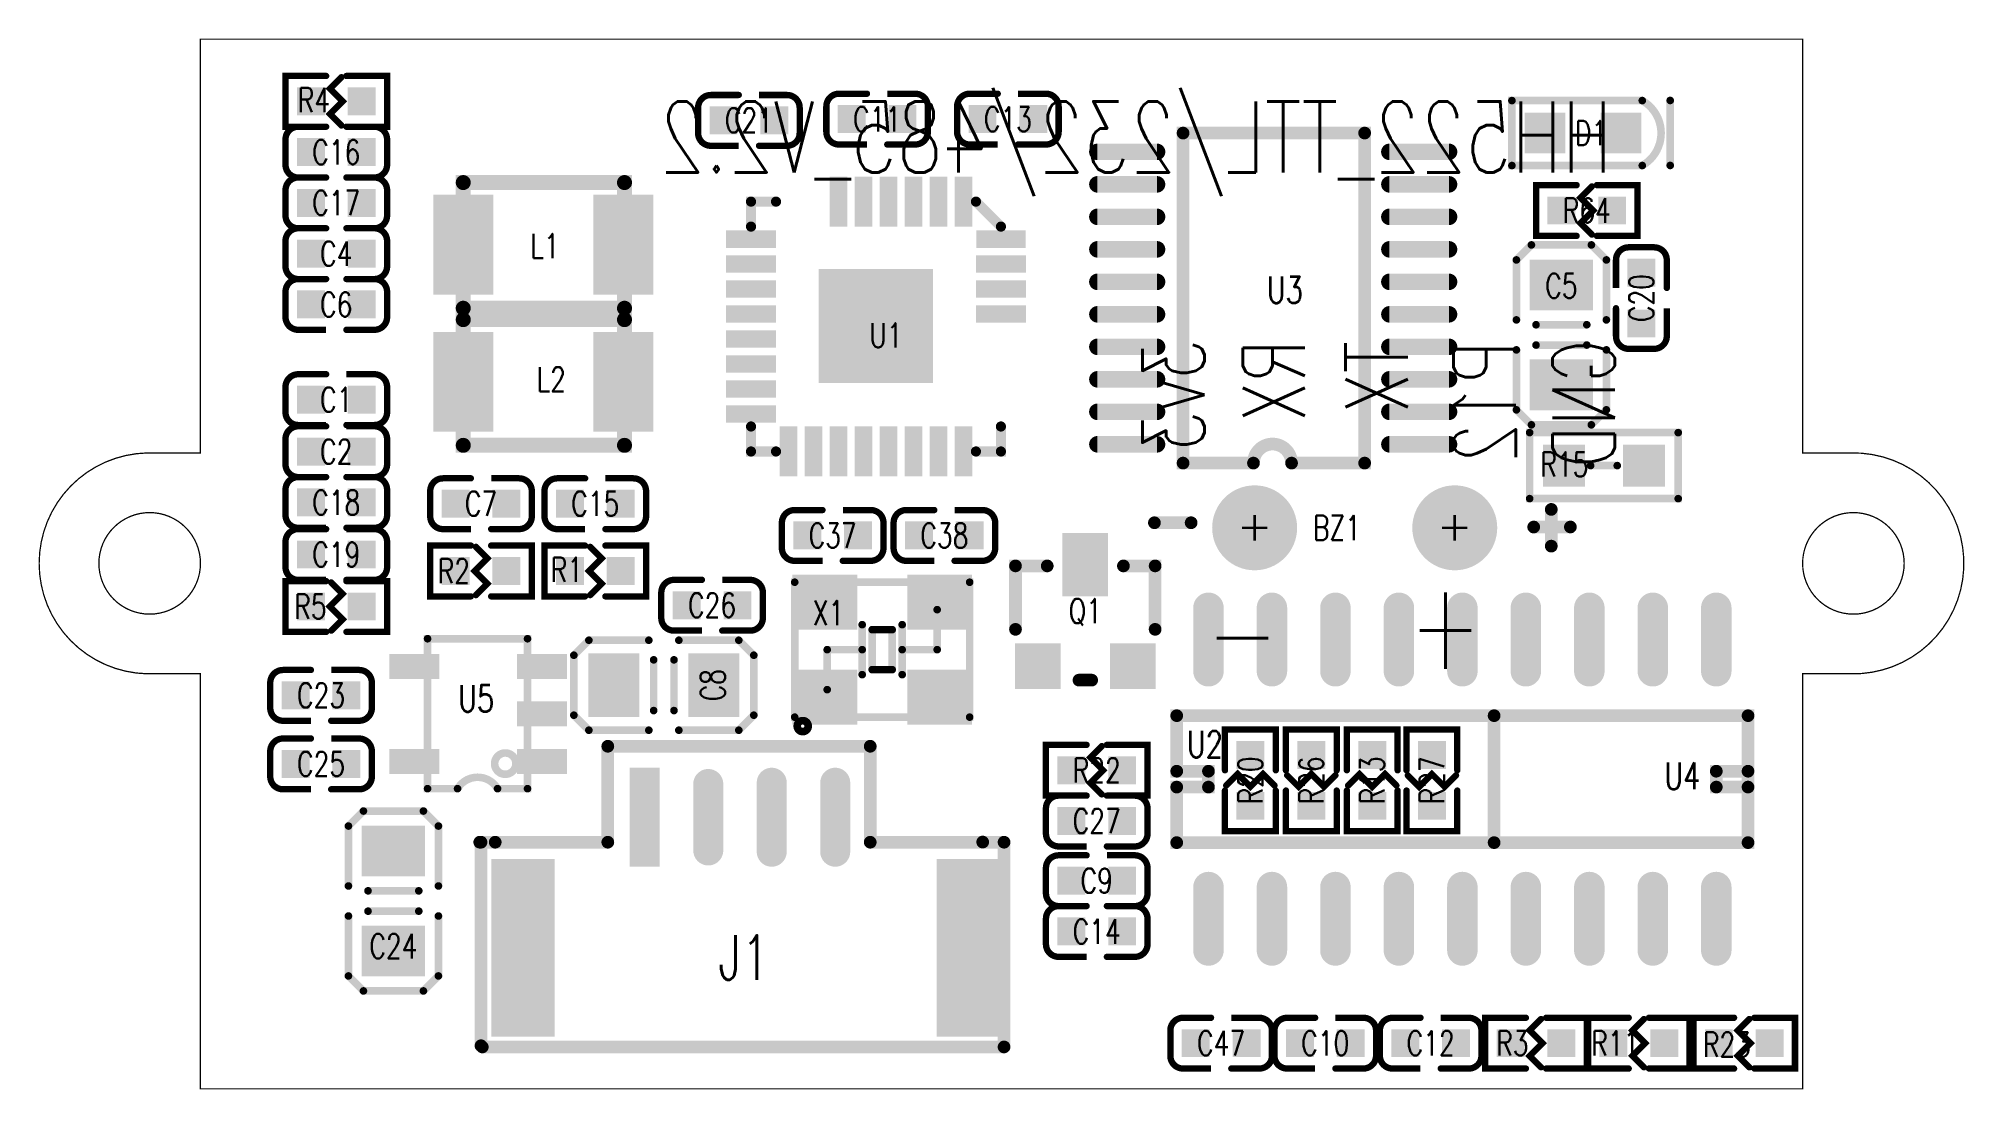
# Model space of a CAD drawing. Extents: x -3.2 to 35.3, y 0 to 21.
import ezdxf
from ezdxf.enums import TextEntityAlignment as Align

# ---------------------------------------------------------------- set-up
doc = ezdxf.new("R2010")
doc.units = 0
for name, color, linetype in [('BOARD_CUTOUT_00', 6, 'CONTINUOUS'), ('BOARD_OUTLINE_00', 6, 'CONTINUOUS'), ('DRIL_NPLTE_THRU_01', 16, 'CONTINUOUS'), ('DRIL_NPLTE_THRU_02', 176, 'CONTINUOUS'), ('DRIL_PLTE_THRU_01', 16, 'CONTINUOUS'), ('DRIL_PLTE_THRU_02', 176, 'CONTINUOUS'), ('DRIL_SYMBOL', 6, 'CONTINUOUS'), ('PADS_BOT', 5, 'CONTINUOUS'), ('PADS_INNER', 1, 'CONTINUOUS'), ('PADS_TOP', 1, 'CONTINUOUS'), ('PART_NAME_01', 254, 'CONTINUOUS'), ('PART_NAME_126', 2, 'CONTINUOUS'), ('PART_TOP_2DLINE_00', 96, 'CONTINUOUS'), ('PART_TOP_2DLINE_01', 96, 'CONTINUOUS'), ('PART_TOP_2DLINE_126', 96, 'CONTINUOUS'), ('TEXT_129', 56, 'CONTINUOUS')]:
    doc.layers.add(name, color=color, linetype=linetype)
doc.styles.add('W0$07', font='simplex', dxfattribs={"width": 0.75})
doc.styles.add('W0$0762', font='simplex', dxfattribs={"width": 0.75})
doc.styles.add('W0$127', font='simplex', dxfattribs={"width": 0.75})
doc.styles.add('W0$1778', font='simplex', dxfattribs={"width": 0.75})
doc.styles.add('W0$2032', font='simplex', dxfattribs={"width": 0.75})
doc.styles.add('W0$254', font='simplex', dxfattribs={"width": 0.75})

msp = doc.modelspace()

# ---------------------------------------------------------------- texts
at = {"layer": 'TEXT_129', "text_generation_flag": 2, "width": 0.75}
for s, height, style, p in [('HH522_TTL/232/485_V2.2', 1.4224, 'W0$2032', (28.2448, 18.3388)), ('+', 1.778, 'W0$254', (25.654, 8.4074)), ('-', 1.778, 'W0$254', (21.59, 8.255))]:
    msp.add_text(s, height=height, dxfattribs=dict(at, style=style)).set_placement(p)
at = {"layer": 'TEXT_129', "style": 'W0$1778', "text_generation_flag": 2, "width": 0.75}
for s, p in [('3v3', (20.0914, 15.0114)), ('RX', (22.098, 14.986)), ('TX', (24.1554, 14.9606)), ('P12', (26.3144, 14.9606)), ('GND', (28.2956, 14.986))]:
    msp.add_text(s, height=1.2446, rotation=90, dxfattribs=at).set_placement(p)

# ---------------------------------------------------------------- blocks, each defined once
blk = doc.blocks.new('SMOOTH_0$0254')
at = {"const_width": 0.0127}
blk.add_lwpolyline([(-0.00635, 0, 1), (0.00635, 0, 1)], format="xyb", close=True, dxfattribs=at)
blk = doc.blocks.new('BOARD_21')
at = {"layer": 'BOARD_CUTOUT_00', "const_width": 0.0254}
for points in [[(-2.032, 10.5156, 1), (0, 10.5156, 1)], [(32.0548, 10.5156, 1), (34.0868, 10.5156, 1)]]:
    blk.add_lwpolyline(points, format="xyb", close=True, dxfattribs=at)
at = {"layer": 'BOARD_OUTLINE_00', "const_width": 0.0254}
blk.add_lwpolyline([(0, 0), (32.0548, 0), (32.0548, 8.3058), (33.02, 8.3058, 1.0229506), (33.02, 12.7254), (32.0548, 12.7254), (32.0548, 21.0058), (0, 21.0058), (0, 12.7254), (-1.0668, 12.7254, 0.9775643), (-1.0668, 8.3058), (0, 8.3058)], format="xyb", close=True, dxfattribs=at)
at = {"layer": 'BOARD_OUTLINE_00'}
for p in [(0, 21.0058), (32.0548, 21.0058), (-1.0668, 12.7254), (0, 12.7254), (32.0548, 12.7254), (33.02, 12.7254), (-1.0668, 8.3058), (0, 8.3058), (32.0548, 8.3058), (33.02, 8.3058), (0, 0), (32.0548, 0)]:
    blk.add_blockref('SMOOTH_0$0254', p, dxfattribs=at)
blk = doc.blocks.new('SMOOTH_0$254')
at = {"const_width": 0.127}
blk.add_lwpolyline([(-0.0635, 0, 1), (0.0635, 0, 1)], format="xyb", close=True, dxfattribs=at)
blk = doc.blocks.new('PART_BODY_TOP_16')
at = {"layer": 'PART_TOP_2DLINE_00', "const_width": 0.254}
blk.add_lwpolyline([(-1.8288, -3.302), (-1.8288, 3.302), (-0.366896, 3.302, 1), (0.395104, 3.302), (1.8034, 3.302), (1.8034, -3.302)], format="xyb", close=True, dxfattribs=at)
at = {"layer": 'PART_TOP_2DLINE_00'}
for p in [(-1.8288, 3.302), (-0.366896, 3.302), (0.395104, 3.302), (1.8034, 3.302), (-1.8288, -3.302), (1.8034, -3.302)]:
    blk.add_blockref('SMOOTH_0$254', p, dxfattribs=at)
blk = doc.blocks.new('DRIL_HOLE_0')
blk.add_lwpolyline([(0, 0, 1), (0, 0, 1)], format="xyb", close=True)
blk = doc.blocks.new('PAD_0')
blk.add_lwpolyline([(0, 0, 1), (0, 0, 1)], format="xyb", close=True)
blk = doc.blocks.new('PAD_1')
at = {"const_width": 0.1651}
blk.add_lwpolyline([(-0.5969, -0.08255), (0.5969, -0.08255, 1), (0.5969, 0.08255), (-0.5969, 0.08255, 1)], format="xyb", close=True, dxfattribs=at)
blk = doc.blocks.new('STK_TOP_224')
at = {"layer": 'DRIL_PLTE_THRU_01'}
blk.add_blockref('DRIL_HOLE_0', (0, 0), dxfattribs=at)
at = {"layer": 'DRIL_PLTE_THRU_02'}
blk.add_blockref('DRIL_HOLE_0', (0, 0), dxfattribs=at)
at = {"layer": 'PADS_BOT'}
blk.add_blockref('PAD_0', (0, 0), dxfattribs=at)
at = {"layer": 'PADS_INNER'}
blk.add_blockref('PAD_0', (0, 0), dxfattribs=at)
at = {"layer": 'PADS_TOP'}
blk.add_blockref('PAD_1', (0, 0), dxfattribs=at)
blk = doc.blocks.new('SYM_TOP_18')
for name, p in [('STK_TOP_224', (-2.921, 2.92608)), ('PART_BODY_TOP_16', (0, 0)), ('STK_TOP_224', (2.921, 2.92608)), ('STK_TOP_224', (-2.921, 2.27584)), ('STK_TOP_224', (2.921, 2.27584)), ('STK_TOP_224', (-2.921, 1.6256)), ('STK_TOP_224', (2.921, 1.6256)), ('STK_TOP_224', (-2.921, 0.97536)), ('STK_TOP_224', (2.921, 0.97536)), ('STK_TOP_224', (-2.921, 0.32512)), ('STK_TOP_224', (2.921, 0.32512)), ('STK_TOP_224', (-2.921, -0.32512)), ('STK_TOP_224', (2.921, -0.32512)), ('STK_TOP_224', (-2.921, -0.97536)), ('STK_TOP_224', (2.921, -0.97536)), ('STK_TOP_224', (-2.921, -1.6256)), ('STK_TOP_224', (2.921, -1.6256)), ('STK_TOP_224', (-2.921, -2.27584)), ('STK_TOP_224', (2.921, -2.27584)), ('STK_TOP_224', (-2.921, -2.92608)), ('STK_TOP_224', (2.921, -2.92608))]:
    blk.add_blockref(name, p)
blk = doc.blocks.new('PART_TOP_0')
blk.add_blockref('SYM_TOP_18', (0, 0))
at = {"layer": 'PART_NAME_01', "style": 'W0$0762', "width": 0.75}
blk.add_text('U3', height=0.5334, rotation=180, dxfattribs=at).set_placement((0.127, 0.102))
blk = doc.blocks.new('SMOOTH_0$127')
at = {"const_width": 0.0635}
blk.add_lwpolyline([(-0.03175, 0, 1), (0.03175, 0, 1)], format="xyb", close=True, dxfattribs=at)
blk = doc.blocks.new('PART_BODY_TOP_6')
at = {"layer": 'PART_TOP_2DLINE_00', "const_width": 0.127}
for points in [[(-0.2032, 0.508), (-1.016, 0.508), (-1.016, -0.508), (-0.2032, -0.508)], [(0.1016, 0.4826), (-0.127, 0.254), (0.127, 0), (-0.127, -0.254), (0.1016, -0.4826)], [(0.2032, 0.508), (1.016, 0.508), (1.016, -0.508), (0.2032, -0.508)]]:
    blk.add_lwpolyline(points, dxfattribs=at)
at = {"layer": 'PART_TOP_2DLINE_00'}
for p in [(-1.016, 0.508), (-0.2032, 0.508), (0.1016, 0.4826), (0.2032, 0.508), (1.016, 0.508), (-0.127, 0.254), (0.127, 0), (-0.127, -0.254), (-1.016, -0.508), (-0.2032, -0.508), (0.1016, -0.4826), (0.2032, -0.508), (1.016, -0.508)]:
    blk.add_blockref('SMOOTH_0$127', p, dxfattribs=at)
blk = doc.blocks.new('PAD_2')
at = {"const_width": 0.5588}
blk.add_lwpolyline([(-0.2794, 0), (0.2794, 0)], dxfattribs=at)
blk = doc.blocks.new('STK_TOP_15')
at = {"layer": 'DRIL_PLTE_THRU_01'}
blk.add_blockref('DRIL_HOLE_0', (0, 0), dxfattribs=at)
at = {"layer": 'DRIL_PLTE_THRU_02'}
blk.add_blockref('DRIL_HOLE_0', (0, 0), dxfattribs=at)
at = {"layer": 'PADS_BOT'}
blk.add_blockref('PAD_0', (0, 0), dxfattribs=at)
at = {"layer": 'PADS_INNER'}
blk.add_blockref('PAD_0', (0, 0), dxfattribs=at)
at = {"layer": 'PADS_TOP'}
blk.add_blockref('PAD_2', (0, 0), dxfattribs=at)
blk = doc.blocks.new('SYM_TOP_9')
for name, p in [('PART_BODY_TOP_6', (0, 0)), ('STK_TOP_15', (-0.508, 0)), ('STK_TOP_15', (0.508, 0))]:
    blk.add_blockref(name, p)
blk = doc.blocks.new('PART_TOP_1')
blk.add_blockref('SYM_TOP_9', (0, 0))
at = {"layer": 'PART_NAME_126', "style": 'W0$07', "width": 0.75}
blk.add_text('R27', height=0.49, dxfattribs=at).set_placement((0, 0), align=Align.MIDDLE_CENTER)
blk = doc.blocks.new('PART_TOP_2')
blk.add_blockref('SYM_TOP_9', (0, 0))
at = {"layer": 'PART_NAME_126', "style": 'W0$07', "width": 0.75}
blk.add_text('R13', height=0.49, rotation=-180, dxfattribs=at).set_placement((0, 0), align=Align.MIDDLE_CENTER)
blk = doc.blocks.new('PART_TOP_3')
blk.add_blockref('SYM_TOP_9', (0, 0))
at = {"layer": 'PART_NAME_126', "style": 'W0$07', "width": 0.75}
blk.add_text('R26', height=0.49, dxfattribs=at).set_placement((0, 0), align=Align.MIDDLE_CENTER)
blk = doc.blocks.new('PART_TOP_4')
blk.add_blockref('SYM_TOP_9', (0, 0))
at = {"layer": 'PART_NAME_126', "style": 'W0$07', "width": 0.75}
blk.add_text('R3', height=0.49, dxfattribs=at).set_placement((-0.473, 0), align=Align.MIDDLE_CENTER)
blk = doc.blocks.new('PART_BODY_TOP_5')
at = {"layer": 'PART_TOP_2DLINE_00', "const_width": 0.127}
for points in [[(-0.2032, 0.508), (-0.762, 0.508, 0.4142136), (-1.016, 0.254), (-1.016, -0.254, 0.4142136), (-0.762, -0.508), (-0.2032, -0.508)], [(0.2032, -0.508), (0.762, -0.508, 0.4142136), (1.016, -0.254), (1.016, 0.254, 0.4142136), (0.762, 0.508), (0.2032, 0.508)]]:
    blk.add_lwpolyline(points, format="xyb", dxfattribs=at)
at = {"layer": 'PART_TOP_2DLINE_00'}
for p in [(-0.762, 0.508), (-0.2032, 0.508), (0.2032, -0.508), (0.762, -0.508)]:
    blk.add_blockref('SMOOTH_0$127', p, dxfattribs=at)
blk = doc.blocks.new('SYM_TOP_8')
for name, p in [('PART_BODY_TOP_5', (0, 0)), ('STK_TOP_15', (-0.508, 0)), ('STK_TOP_15', (0.508, 0))]:
    blk.add_blockref(name, p)
blk = doc.blocks.new('PART_TOP_5')
blk.add_blockref('SYM_TOP_8', (0, 0))
at = {"layer": 'PART_NAME_126', "style": 'W0$07', "width": 0.75}
blk.add_text('C10', height=0.49, rotation=-180, dxfattribs=at).set_placement((0, 0), align=Align.MIDDLE_CENTER)
blk = doc.blocks.new('PART_TOP_6')
blk.add_blockref('SYM_TOP_8', (0, 0))
at = {"layer": 'PART_NAME_126', "style": 'W0$07', "width": 0.75}
blk.add_text('C47', height=0.49, dxfattribs=at).set_placement((0, 0), align=Align.MIDDLE_CENTER)
blk = doc.blocks.new('PART_TOP_7')
blk.add_blockref('SYM_TOP_8', (0, 0))
at = {"layer": 'PART_NAME_126', "style": 'W0$07', "width": 0.75}
blk.add_text('C12', height=0.49, dxfattribs=at).set_placement((0, 0), align=Align.MIDDLE_CENTER)
blk = doc.blocks.new('PART_TOP_8')
blk.add_blockref('SYM_TOP_9', (0, 0))
at = {"layer": 'PART_NAME_126', "style": 'W0$07', "width": 0.75}
blk.add_text('R11', height=0.49, dxfattribs=at).set_placement((-0.473, 0), align=Align.MIDDLE_CENTER)
blk = doc.blocks.new('PART_TOP_9')
blk.add_blockref('SYM_TOP_9', (0, 0))
at = {"layer": 'PART_NAME_126', "style": 'W0$07', "width": 0.75}
blk.add_text('R23', height=0.49, dxfattribs=at).set_placement((-0.346, -0.0254), align=Align.MIDDLE_CENTER)
blk = doc.blocks.new('SMOOTH_0$1524')
at = {"const_width": 0.0762}
blk.add_lwpolyline([(-0.0381, 0, 1), (0.0381, 0, 1)], format="xyb", close=True, dxfattribs=at)
blk = doc.blocks.new('PART_BODY_TOP_12')
at = {"layer": 'PART_TOP_2DLINE_00', "const_width": 0.152}
blk.add_lwpolyline([(1.186, -0.65, 0.57968), (1.186, 0.65), (-1.422, 0.65), (-1.422, -0.65)], format="xyb", close=True, dxfattribs=at)
blk.add_lwpolyline([(1.745, 0.653), (1.745, -0.648)], dxfattribs=at)
at = {"layer": 'PART_TOP_2DLINE_00'}
for p in [(-1.422, 0.65), (1.186, 0.65), (1.745, 0.653), (-1.422, -0.65), (1.186, -0.65), (1.745, -0.648)]:
    blk.add_blockref('SMOOTH_0$1524', p, dxfattribs=at)
blk = doc.blocks.new('PAD_3')
at = {"const_width": 0.8128}
blk.add_lwpolyline([(-0.4064, 0), (0.4064, 0)], dxfattribs=at)
blk = doc.blocks.new('STK_TOP_47')
at = {"layer": 'DRIL_NPLTE_THRU_01'}
blk.add_blockref('DRIL_HOLE_0', (0, 0), dxfattribs=at)
at = {"layer": 'DRIL_NPLTE_THRU_02'}
blk.add_blockref('DRIL_HOLE_0', (0, 0), dxfattribs=at)
at = {"layer": 'PADS_BOT'}
blk.add_blockref('PAD_0', (0, 0), dxfattribs=at)
at = {"layer": 'PADS_INNER'}
blk.add_blockref('PAD_0', (0, 0), dxfattribs=at)
at = {"layer": 'PADS_TOP'}
blk.add_blockref('PAD_3', (0, 0), dxfattribs=at)
blk = doc.blocks.new('SYM_TOP_14')
for name, p in [('STK_TOP_47', (-0.762, 0)), ('PART_BODY_TOP_12', (0, 0)), ('STK_TOP_47', (0.762, 0))]:
    blk.add_blockref(name, p)
blk = doc.blocks.new('PART_TOP_10')
blk.add_blockref('SYM_TOP_14', (0, 0))
at = {"layer": 'PART_NAME_126', "style": 'W0$07', "width": 0.75}
blk.add_text('D1', height=0.49, dxfattribs=at).set_placement((0.161, 0.001), align=Align.MIDDLE_CENTER)
blk = doc.blocks.new('PART_BODY_TOP_8')
at = {"layer": 'PART_TOP_2DLINE_00', "const_width": 0.1524}
for points in [[(-0.3, 0.9), (-1.5, 0.9), (-1.8, 0.6), (-1.8, -0.6), (-1.5, -0.9), (-0.3, -0.9)], [(0.3, 0.9), (1.5, 0.9), (1.8, 0.6), (1.8, -0.6), (1.5, -0.9), (0.3, -0.9)], [(-0.2032, 0.508), (-0.2032, -0.508)], [(0.2032, 0.508), (0.2032, -0.508)]]:
    blk.add_lwpolyline(points, dxfattribs=at)
at = {"layer": 'PART_TOP_2DLINE_00'}
for p in [(-1.5, 0.9), (-0.3, 0.9), (0.3, 0.9), (1.5, 0.9), (-1.8, 0.6), (-0.2032, 0.508), (0.2032, 0.508), (1.8, 0.6), (-1.8, -0.6), (-0.2032, -0.508), (0.2032, -0.508), (1.8, -0.6), (-1.5, -0.9), (-0.3, -0.9), (0.3, -0.9), (1.5, -0.9)]:
    blk.add_blockref('SMOOTH_0$1524', p, dxfattribs=at)
blk = doc.blocks.new('PAD_4')
at = {"const_width": 1.016}
blk.add_lwpolyline([(-0.635, 0), (0.635, 0)], dxfattribs=at)
blk = doc.blocks.new('STK_TOP_24')
at = {"layer": 'DRIL_PLTE_THRU_01'}
blk.add_blockref('DRIL_HOLE_0', (0, 0), dxfattribs=at)
at = {"layer": 'DRIL_PLTE_THRU_02'}
blk.add_blockref('DRIL_HOLE_0', (0, 0), dxfattribs=at)
at = {"layer": 'PADS_BOT'}
blk.add_blockref('PAD_0', (0, 0), dxfattribs=at)
at = {"layer": 'PADS_INNER'}
blk.add_blockref('PAD_0', (0, 0), dxfattribs=at)
at = {"layer": 'PADS_TOP', "rotation": 90}
blk.add_blockref('PAD_4', (0, 0), dxfattribs=at)
blk = doc.blocks.new('SYM_TOP_11')
for name, p in [('PART_BODY_TOP_8', (0, 0)), ('STK_TOP_24', (-0.999998, 0)), ('STK_TOP_24', (0.999998, 0))]:
    blk.add_blockref(name, p)
blk = doc.blocks.new('PART_TOP_11')
blk.add_blockref('SYM_TOP_11', (0, 0))
at = {"layer": 'PART_NAME_126', "style": 'W0$07', "width": 0.75}
blk.add_text('C24', height=0.49, rotation=-90, dxfattribs=at).set_placement((-0.9048, 0), align=Align.MIDDLE_CENTER)
blk = doc.blocks.new('PART_TOP_12')
blk.add_blockref('SYM_TOP_9', (0, 0))
at = {"layer": 'PART_NAME_126', "style": 'W0$07', "width": 0.75}
blk.add_text('R2', height=0.49, rotation=-180, dxfattribs=at).set_placement((0.543, 0), align=Align.MIDDLE_CENTER)
blk = doc.blocks.new('PART_TOP_13')
blk.add_blockref('SYM_TOP_8', (0, 0))
at = {"layer": 'PART_NAME_126', "style": 'W0$07', "width": 0.75}
blk.add_text('C7', height=0.49, dxfattribs=at).set_placement((0, 0), align=Align.MIDDLE_CENTER)
blk = doc.blocks.new('PART_TOP_14')
blk.add_blockref('SYM_TOP_9', (0, 0))
at = {"layer": 'PART_NAME_126', "style": 'W0$07', "width": 0.75}
blk.add_text('R1', height=0.49, rotation=-180, dxfattribs=at).set_placement((0.568, -0.025), align=Align.MIDDLE_CENTER)
blk = doc.blocks.new('PART_TOP_15')
blk.add_blockref('SYM_TOP_8', (0, 0))
at = {"layer": 'PART_NAME_126', "style": 'W0$07', "width": 0.75}
blk.add_text('C15', height=0.49, rotation=-180, dxfattribs=at).set_placement((0, 0), align=Align.MIDDLE_CENTER)
blk = doc.blocks.new('PART_TOP_16')
blk.add_blockref('SYM_TOP_8', (0, 0))
at = {"layer": 'PART_NAME_126', "style": 'W0$07', "width": 0.75}
blk.add_text('C26', height=0.49, rotation=-180, dxfattribs=at).set_placement((0, 0), align=Align.MIDDLE_CENTER)
blk = doc.blocks.new('PART_TOP_17')
blk.add_blockref('SYM_TOP_9', (0, 0))
at = {"layer": 'PART_NAME_126', "style": 'W0$07', "width": 0.75}
blk.add_text('R64', height=0.49, dxfattribs=at).set_placement((0, 0), align=Align.MIDDLE_CENTER)
blk = doc.blocks.new('PART_BODY_TOP_7')
at = {"layer": 'PART_TOP_2DLINE_00', "const_width": 0.1524}
blk.add_lwpolyline([(-0.6858, 0.6604), (2.286, 0.6604), (2.286, -0.6604), (-0.6858, -0.6604)], close=True, dxfattribs=at)
blk.add_lwpolyline([(0.5334, 0), (1.0668, 0)], dxfattribs=at)
at = {"layer": 'PART_TOP_2DLINE_00'}
for p in [(-0.6858, 0.6604), (2.286, 0.6604), (0.5334, 0), (1.0668, 0), (-0.6858, -0.6604), (2.286, -0.6604)]:
    blk.add_blockref('SMOOTH_0$1524', p, dxfattribs=at)
blk = doc.blocks.new('PAD_5')
at = {"const_width": 0.8382}
blk.add_lwpolyline([(-0.4191, 0), (0.4191, 0)], dxfattribs=at)
blk = doc.blocks.new('STK_TOP_22')
at = {"layer": 'DRIL_PLTE_THRU_01'}
blk.add_blockref('DRIL_HOLE_0', (0, 0), dxfattribs=at)
at = {"layer": 'DRIL_PLTE_THRU_02'}
blk.add_blockref('DRIL_HOLE_0', (0, 0), dxfattribs=at)
at = {"layer": 'PADS_BOT'}
blk.add_blockref('PAD_0', (0, 0), dxfattribs=at)
at = {"layer": 'PADS_INNER'}
blk.add_blockref('PAD_0', (0, 0), dxfattribs=at)
at = {"layer": 'PADS_TOP'}
blk.add_blockref('PAD_5', (0, 0), dxfattribs=at)
blk = doc.blocks.new('SYM_TOP_10')
for name, p in [('STK_TOP_22', (0, 0)), ('PART_BODY_TOP_7', (0, 0)), ('STK_TOP_22', (1.6002, 0))]:
    blk.add_blockref(name, p)
blk = doc.blocks.new('PART_TOP_18')
blk.add_blockref('SYM_TOP_10', (0, 0))
at = {"layer": 'PART_NAME_126', "style": 'W0$07', "width": 0.75}
blk.add_text('R15', height=0.49, dxfattribs=at).set_placement((0.0096, 0.0254), align=Align.MIDDLE_CENTER)
blk = doc.blocks.new('PART_TOP_19')
blk.add_blockref('SYM_TOP_9', (0, 0))
at = {"layer": 'PART_NAME_126', "style": 'W0$07', "width": 0.75}
blk.add_text('R20', height=0.49, rotation=-180, dxfattribs=at).set_placement((0, 0), align=Align.MIDDLE_CENTER)
blk = doc.blocks.new('PART_BODY_TOP_17')
at = {"layer": 'PART_TOP_2DLINE_00', "const_width": 0.254}
blk.add_lwpolyline([(-5.08, -1.27), (-5.08, -0.15875), (-4.445, -0.15875), (-4.445, 0.15875), (-5.08, 0.15875), (-5.08, 1.27), (6.35, 1.27), (6.35, -1.27)], close=True, dxfattribs=at)
at = {"layer": 'PART_TOP_2DLINE_00'}
for p in [(-5.08, 1.27), (6.35, 1.27), (-5.08, 0.15875), (-4.445, 0.15875), (-5.08, -0.15875), (-4.445, -0.15875), (-5.08, -1.27), (6.35, -1.27)]:
    blk.add_blockref('SMOOTH_0$254', p, dxfattribs=at)
blk = doc.blocks.new('PAD_6')
at = {"const_width": 0.3048}
blk.add_lwpolyline([(-0.635, -0.1524), (0.635, -0.1524, 1), (0.635, 0.1524), (-0.635, 0.1524, 1)], format="xyb", close=True, dxfattribs=at)
blk = doc.blocks.new('STK_TOP_21')
at = {"layer": 'DRIL_NPLTE_THRU_01'}
blk.add_blockref('DRIL_HOLE_0', (0, 0), dxfattribs=at)
at = {"layer": 'DRIL_NPLTE_THRU_02'}
blk.add_blockref('DRIL_HOLE_0', (0, 0), dxfattribs=at)
at = {"layer": 'PADS_BOT'}
blk.add_blockref('PAD_0', (0, 0), dxfattribs=at)
at = {"layer": 'PADS_INNER'}
blk.add_blockref('PAD_0', (0, 0), dxfattribs=at)
at = {"layer": 'PADS_TOP', "rotation": 90}
blk.add_blockref('PAD_6', (0, 0), dxfattribs=at)
blk = doc.blocks.new('SYM_TOP_19')
for name, p in [('STK_TOP_21', (-4.445, 2.794)), ('STK_TOP_21', (-3.175, 2.794)), ('STK_TOP_21', (-1.905, 2.794)), ('STK_TOP_21', (-0.635, 2.794)), ('STK_TOP_21', (0.635, 2.794)), ('STK_TOP_21', (1.905, 2.794)), ('STK_TOP_21', (3.175, 2.794)), ('STK_TOP_21', (4.445, 2.794)), ('STK_TOP_21', (5.715, 2.794)), ('PART_BODY_TOP_17', (0, 0)), ('STK_TOP_21', (-4.445, -2.794)), ('STK_TOP_21', (-3.175, -2.794)), ('STK_TOP_21', (-1.905, -2.794)), ('STK_TOP_21', (-0.635, -2.794)), ('STK_TOP_21', (0.635, -2.794)), ('STK_TOP_21', (1.905, -2.794)), ('STK_TOP_21', (3.175, -2.794)), ('STK_TOP_21', (4.445, -2.794)), ('STK_TOP_21', (5.715, -2.794))]:
    blk.add_blockref(name, p)
blk = doc.blocks.new('PART_TOP_20')
blk.add_blockref('SYM_TOP_19', (0, 0))
at = {"layer": 'PART_NAME_01', "style": 'W0$0762', "width": 0.75}
blk.add_text('U2', height=0.5334, dxfattribs=at).set_placement((-4.8768, 0.4318))
blk = doc.blocks.new('PART_BODY_TOP_15')
at = {"layer": 'PART_TOP_2DLINE_00', "const_width": 0.254}
for points in [[(-4.42, -0.267), (-4.42, 0.468)], [(-4.802, 0.085), (-4.068, 0.085)], [(2.785, 0), (3.52, 0)]]:
    blk.add_lwpolyline(points, dxfattribs=at)
at = {"layer": 'PART_TOP_2DLINE_00', "const_width": 0.127}
for points in [[(-4.068, 0.022, 1), (-4.068, 0.149, 1)], [(-4.42, -0.33, 1), (-4.42, -0.203, 1)]]:
    blk.add_lwpolyline(points, format="xyb", close=True, dxfattribs=at)
at = {"layer": 'PART_TOP_2DLINE_00'}
for p in [(-4.42, 0.468), (-4.802, 0.085), (-4.068, 0.085), (2.785, 0), (3.52, 0), (-4.42, -0.267)]:
    blk.add_blockref('SMOOTH_0$254', p, dxfattribs=at)
blk = doc.blocks.new('DRIL_SYMBOL_0$9')
at = {"layer": 'DRIL_SYMBOL', "const_width": 0.0508}
for points in [[(-0.254, 0), (0.254, 0)], [(0, -0.254), (0, 0.254)]]:
    blk.add_lwpolyline(points, dxfattribs=at)
blk = doc.blocks.new('DRIL_HOLE_0$9')
at = {"const_width": 0.45}
blk.add_lwpolyline([(-0.225, 0, 1), (0.225, 0, 1)], format="xyb", close=True, dxfattribs=at)
blk.add_blockref('DRIL_SYMBOL_0$9', (0, 0))
blk = doc.blocks.new('PAD_7')
at = {"const_width": 0.85}
blk.add_lwpolyline([(0, -0.425, 1), (0, 0.425, 1)], format="xyb", close=True, dxfattribs=at)
blk = doc.blocks.new('STK_TOP_105')
at = {"layer": 'DRIL_PLTE_THRU_01'}
blk.add_blockref('DRIL_HOLE_0$9', (0, 0), dxfattribs=at)
at = {"layer": 'DRIL_PLTE_THRU_02'}
blk.add_blockref('DRIL_HOLE_0$9', (0, 0), dxfattribs=at)
at = {"layer": 'PADS_BOT'}
blk.add_blockref('PAD_7', (0, 0), dxfattribs=at)
at = {"layer": 'PADS_INNER'}
blk.add_blockref('PAD_7', (0, 0), dxfattribs=at)
at = {"layer": 'PADS_TOP'}
blk.add_blockref('PAD_7', (0, 0), dxfattribs=at)
blk = doc.blocks.new('SYM_TOP_17')
for name, p in [('STK_TOP_105', (-2.4892, 0.1016)), ('STK_TOP_105', (1.5146, 0.1016)), ('PART_BODY_TOP_15', (0, 0))]:
    blk.add_blockref(name, p)
blk = doc.blocks.new('PART_TOP_21')
blk.add_blockref('SYM_TOP_17', (0, 0))
at = {"layer": 'PART_NAME_126', "style": 'W0$07', "width": 0.75}
blk.add_text('BZ1', height=0.49, rotation=-180, dxfattribs=at).set_placement((-0.1331, 0.1016), align=Align.MIDDLE_CENTER)
blk = doc.blocks.new('PART_TOP_22')
blk.add_blockref('SYM_TOP_8', (0, 0))
at = {"layer": 'PART_NAME_126', "style": 'W0$07', "width": 0.75}
blk.add_text('C20', height=0.49, dxfattribs=at).set_placement((0, 0), align=Align.MIDDLE_CENTER)
blk = doc.blocks.new('PART_BODY_TOP_14')
at = {"layer": 'PART_TOP_2DLINE_00', "const_width": 0.254}
for points in [[(-0.762, 1.016), (-1.397, 1.016), (-1.397, -0.254)], [(0.762, 1.016), (1.397, 1.016), (1.397, -0.254)], [(-0.127, -1.27), (0.127, -1.27)]]:
    blk.add_lwpolyline(points, dxfattribs=at)
at = {"layer": 'PART_TOP_2DLINE_00'}
for p in [(-1.397, 1.016), (-0.762, 1.016), (0.762, 1.016), (1.397, 1.016), (-1.397, -0.254), (1.397, -0.254), (-0.127, -1.27), (0.127, -1.27)]:
    blk.add_blockref('SMOOTH_0$254', p, dxfattribs=at)
blk = doc.blocks.new('PAD_8')
at = {"const_width": 0.9144}
blk.add_lwpolyline([(-0.4572, 0), (0.4572, 0)], dxfattribs=at)
blk = doc.blocks.new('STK_TOP_106')
at = {"layer": 'DRIL_PLTE_THRU_01'}
blk.add_blockref('DRIL_HOLE_0', (0, 0), dxfattribs=at)
at = {"layer": 'DRIL_PLTE_THRU_02'}
blk.add_blockref('DRIL_HOLE_0', (0, 0), dxfattribs=at)
at = {"layer": 'PADS_BOT'}
blk.add_blockref('PAD_0', (0, 0), dxfattribs=at)
at = {"layer": 'PADS_INNER'}
blk.add_blockref('PAD_0', (0, 0), dxfattribs=at)
at = {"layer": 'PADS_TOP'}
blk.add_blockref('PAD_8', (0, 0), dxfattribs=at)
blk = doc.blocks.new('PAD_9')
at = {"const_width": 0.914}
blk.add_lwpolyline([(-0.635, 0), (0.635, 0)], dxfattribs=at)
blk = doc.blocks.new('STK_TOP_107')
at = {"layer": 'DRIL_PLTE_THRU_01'}
blk.add_blockref('DRIL_HOLE_0', (0, 0), dxfattribs=at)
at = {"layer": 'DRIL_PLTE_THRU_02'}
blk.add_blockref('DRIL_HOLE_0', (0, 0), dxfattribs=at)
at = {"layer": 'PADS_BOT'}
blk.add_blockref('PAD_0', (0, 0), dxfattribs=at)
at = {"layer": 'PADS_INNER'}
blk.add_blockref('PAD_0', (0, 0), dxfattribs=at)
at = {"layer": 'PADS_TOP', "rotation": 90}
blk.add_blockref('PAD_9', (0, 0), dxfattribs=at)
blk = doc.blocks.new('SYM_TOP_16')
for name, p in [('STK_TOP_107', (0, 1.0414)), ('PART_BODY_TOP_14', (0, 0)), ('STK_TOP_106', (-0.9525, -0.9906)), ('STK_TOP_106', (0.9525, -0.9906))]:
    blk.add_blockref(name, p)
blk = doc.blocks.new('PART_TOP_23')
blk.add_blockref('SYM_TOP_16', (0, 0))
at = {"layer": 'PART_NAME_126', "style": 'W0$07', "width": 0.75}
blk.add_text('Q1', height=0.49, dxfattribs=at).set_placement((0, 0.1143), align=Align.MIDDLE_CENTER)
blk = doc.blocks.new('PART_TOP_24')
blk.add_blockref('SYM_TOP_9', (0, 0))
at = {"layer": 'PART_NAME_126', "style": 'W0$07', "width": 0.75}
blk.add_text('R22', height=0.49, dxfattribs=at).set_placement((0, 0), align=Align.MIDDLE_CENTER)
blk = doc.blocks.new('PART_TOP_25')
blk.add_blockref('SYM_TOP_8', (0, 0))
at = {"layer": 'PART_NAME_126', "style": 'W0$07', "width": 0.75}
blk.add_text('C27', height=0.49, dxfattribs=at).set_placement((0, 0), align=Align.MIDDLE_CENTER)
blk = doc.blocks.new('PART_TOP_26')
blk.add_blockref('SYM_TOP_8', (0, 0))
at = {"layer": 'PART_NAME_126', "style": 'W0$07', "width": 0.75}
blk.add_text('C9', height=0.49, dxfattribs=at).set_placement((0, 0), align=Align.MIDDLE_CENTER)
blk = doc.blocks.new('PART_TOP_27')
blk.add_blockref('SYM_TOP_8', (0, 0))
at = {"layer": 'PART_NAME_126', "style": 'W0$07', "width": 0.75}
blk.add_text('C14', height=0.49, rotation=-180, dxfattribs=at).set_placement((0, 0), align=Align.MIDDLE_CENTER)
blk = doc.blocks.new('PART_TOP_28')
blk.add_blockref('SYM_TOP_8', (0, 0))
at = {"layer": 'PART_NAME_126', "style": 'W0$07', "width": 0.75}
blk.add_text('C13', height=0.49, rotation=-180, dxfattribs=at).set_placement((0, 0), align=Align.MIDDLE_CENTER)
blk = doc.blocks.new('PART_TOP_29')
blk.add_blockref('SYM_TOP_8', (0, 0))
at = {"layer": 'PART_NAME_126', "style": 'W0$07', "width": 0.75}
blk.add_text('C38', height=0.49, dxfattribs=at).set_placement((0, 0), align=Align.MIDDLE_CENTER)
blk = doc.blocks.new('PART_TOP_30')
blk.add_blockref('SYM_TOP_8', (0, 0))
at = {"layer": 'PART_NAME_126', "style": 'W0$07', "width": 0.75}
blk.add_text('C11', height=0.49, dxfattribs=at).set_placement((0, 0), align=Align.MIDDLE_CENTER)
blk = doc.blocks.new('PART_BODY_TOP_9')
at = {"layer": 'PART_TOP_2DLINE_00', "const_width": 0.1524}
blk.add_lwpolyline([(-1.75, -1.35), (-1.75, 1.35), (1.75, 1.35), (1.75, -1.35)], close=True, dxfattribs=at)
for points in [[(1.100074, 0), (1.100074, 0.8001)], [(-0.40005, 0.500126), (-0.40005, -0.500126)], [(-0.199898, -0.40005), (-0.199898, 0.40005)], [(-0.199898, 0.40005), (0.199898, 0.40005)], [(0.199898, 0.40005), (0.199898, -0.40005)], [(0.40005, 0.500126), (0.40005, -0.500126)], [(-1.100074, 0), (-0.40005, 0)], [(-1.100074, -0.8001), (-1.100074, 0)], [(0.40005, 0), (1.100074, 0)], [(0.199898, -0.40005), (-0.199898, -0.40005)]]:
    blk.add_lwpolyline(points, dxfattribs=at)
at = {"layer": 'PART_TOP_2DLINE_01', "const_width": 0.1524}
blk.add_lwpolyline([(1.48, 1.53, 1), (1.7, 1.53, 1)], format="xyb", close=True, dxfattribs=at)
at = {"layer": 'PART_TOP_2DLINE_00'}
for p in [(-1.75, 1.35), (1.75, 1.35), (1.100074, 0.8001), (-0.40005, 0.500126), (-0.199898, 0.40005), (-0.199898, 0.40005), (0.199898, 0.40005), (0.199898, 0.40005), (0.40005, 0.500126), (-1.100074, 0), (-1.100074, 0), (-0.40005, 0), (0.40005, 0), (1.100074, 0), (1.100074, 0), (-0.199898, -0.40005), (-0.199898, -0.40005), (0.199898, -0.40005), (0.199898, -0.40005), (-1.100074, -0.8001), (-0.40005, -0.500126), (0.40005, -0.500126), (-1.75, -1.35), (1.75, -1.35)]:
    blk.add_blockref('SMOOTH_0$1524', p, dxfattribs=at)
blk = doc.blocks.new('PAD_10')
at = {"const_width": 1.1}
blk.add_lwpolyline([(-0.65, 0), (0.65, 0)], dxfattribs=at)
blk = doc.blocks.new('STK_TOP_19')
at = {"layer": 'DRIL_NPLTE_THRU_01'}
blk.add_blockref('DRIL_HOLE_0', (0, 0), dxfattribs=at)
at = {"layer": 'DRIL_NPLTE_THRU_02'}
blk.add_blockref('DRIL_HOLE_0', (0, 0), dxfattribs=at)
at = {"layer": 'PADS_BOT'}
blk.add_blockref('PAD_0', (0, 0), dxfattribs=at)
at = {"layer": 'PADS_INNER'}
blk.add_blockref('PAD_0', (0, 0), dxfattribs=at)
at = {"layer": 'PADS_TOP'}
blk.add_blockref('PAD_10', (0, 0), dxfattribs=at)
blk = doc.blocks.new('SYM_TOP_12')
for name, p in [('PART_BODY_TOP_9', (0, 0)), ('STK_TOP_19', (-1.15, 0.95)), ('STK_TOP_19', (1.15, 0.95)), ('STK_TOP_19', (-1.15, -0.95)), ('STK_TOP_19', (1.15, -0.95))]:
    blk.add_blockref(name, p)
blk = doc.blocks.new('PART_TOP_31')
blk.add_blockref('SYM_TOP_12', (0, 0))
at = {"layer": 'PART_NAME_126', "style": 'W0$07', "width": 0.75}
blk.add_text('X1', height=0.49, rotation=-180, dxfattribs=at).set_placement((1.076, -0.737), align=Align.MIDDLE_CENTER)
blk = doc.blocks.new('PART_TOP_32')
blk.add_blockref('SYM_TOP_8', (0, 0))
at = {"layer": 'PART_NAME_126', "style": 'W0$07', "width": 0.75}
blk.add_text('C37', height=0.49, rotation=-180, dxfattribs=at).set_placement((0, 0), align=Align.MIDDLE_CENTER)
blk = doc.blocks.new('SMOOTH_0$2032')
at = {"const_width": 0.1016}
blk.add_lwpolyline([(-0.0508, 0, 1), (0.0508, 0, 1)], format="xyb", close=True, dxfattribs=at)
blk = doc.blocks.new('PART_BODY_TOP_11')
at = {"layer": 'PART_TOP_2DLINE_126', "const_width": 0.203}
for points in [[(0, 0.25), (0.5, 0.75)], [(4.5, 0.75), (5, 0.75), (5, 0.25)], [(0.5, -4.25), (0, -4.25), (0, -3.75)], [(4.5, -4.25), (5, -4.25), (5, -3.75)]]:
    blk.add_lwpolyline(points, dxfattribs=at)
at = {"layer": 'PART_TOP_2DLINE_126'}
for p in [(0.5, 0.75), (4.5, 0.75), (5, 0.75), (0, 0.25), (5, 0.25), (0, -3.75), (5, -3.75), (0, -4.25), (0.5, -4.25), (4.5, -4.25), (5, -4.25)]:
    blk.add_blockref('SMOOTH_0$2032', p, dxfattribs=at)
blk = doc.blocks.new('PAD_11')
at = {"const_width": 0.35}
blk.add_lwpolyline([(-0.5, 0), (0.5, 0)], dxfattribs=at)
blk = doc.blocks.new('STK_TOP_43')
at = {"layer": 'DRIL_PLTE_THRU_01'}
blk.add_blockref('DRIL_HOLE_0', (0, 0), dxfattribs=at)
at = {"layer": 'DRIL_PLTE_THRU_02'}
blk.add_blockref('DRIL_HOLE_0', (0, 0), dxfattribs=at)
at = {"layer": 'PADS_BOT'}
blk.add_blockref('PAD_0', (0, 0), dxfattribs=at)
at = {"layer": 'PADS_INNER'}
blk.add_blockref('PAD_0', (0, 0), dxfattribs=at)
at = {"layer": 'PADS_TOP'}
blk.add_blockref('PAD_11', (0, 0), dxfattribs=at)
blk = doc.blocks.new('STK_TOP_116')
at = {"layer": 'DRIL_PLTE_THRU_01'}
blk.add_blockref('DRIL_HOLE_0', (0, 0), dxfattribs=at)
at = {"layer": 'DRIL_PLTE_THRU_02'}
blk.add_blockref('DRIL_HOLE_0', (0, 0), dxfattribs=at)
at = {"layer": 'PADS_BOT'}
blk.add_blockref('PAD_0', (0, 0), dxfattribs=at)
at = {"layer": 'PADS_INNER'}
blk.add_blockref('PAD_0', (0, 0), dxfattribs=at)
at = {"layer": 'PADS_TOP'}
blk.add_blockref('PAD_0', (0, 0), dxfattribs=at)
blk = doc.blocks.new('STK_TOP_227')
at = {"layer": 'DRIL_PLTE_THRU_01'}
blk.add_blockref('DRIL_HOLE_0', (0, 0), dxfattribs=at)
at = {"layer": 'DRIL_PLTE_THRU_02'}
blk.add_blockref('DRIL_HOLE_0', (0, 0), dxfattribs=at)
at = {"layer": 'PADS_BOT'}
blk.add_blockref('PAD_0', (0, 0), dxfattribs=at)
at = {"layer": 'PADS_INNER'}
blk.add_blockref('PAD_0', (0, 0), dxfattribs=at)
at = {"layer": 'PADS_TOP', "rotation": 90}
blk.add_blockref('PAD_11', (0, 0), dxfattribs=at)
blk = doc.blocks.new('STK_TOP_44')
at = {"layer": 'DRIL_PLTE_THRU_01'}
blk.add_blockref('DRIL_HOLE_0', (0, 0), dxfattribs=at)
at = {"layer": 'DRIL_PLTE_THRU_02'}
blk.add_blockref('DRIL_HOLE_0', (0, 0), dxfattribs=at)
at = {"layer": 'PADS_BOT'}
blk.add_blockref('PAD_0', (0, 0), dxfattribs=at)
at = {"layer": 'PADS_INNER'}
blk.add_blockref('PAD_0', (0, 0), dxfattribs=at)
at = {"layer": 'PADS_TOP', "rotation": 90}
blk.add_blockref('PAD_11', (0, 0), dxfattribs=at)
blk = doc.blocks.new('PAD_12')
at = {"const_width": 0.3556}
blk.add_lwpolyline([(-0.4953, 0), (0.4953, 0)], dxfattribs=at)
blk = doc.blocks.new('STK_TOP_208')
at = {"layer": 'DRIL_PLTE_THRU_01'}
blk.add_blockref('DRIL_HOLE_0', (0, 0), dxfattribs=at)
at = {"layer": 'DRIL_PLTE_THRU_02'}
blk.add_blockref('DRIL_HOLE_0', (0, 0), dxfattribs=at)
at = {"layer": 'PADS_BOT'}
blk.add_blockref('PAD_0', (0, 0), dxfattribs=at)
at = {"layer": 'PADS_INNER'}
blk.add_blockref('PAD_0', (0, 0), dxfattribs=at)
at = {"layer": 'PADS_TOP', "rotation": 90}
blk.add_blockref('PAD_12', (0, 0), dxfattribs=at)
blk = doc.blocks.new('PAD_13')
at = {"const_width": 2.286}
blk.add_lwpolyline([(-1.143, 0), (1.143, 0)], dxfattribs=at)
blk = doc.blocks.new('STK_TOP_117')
at = {"layer": 'DRIL_PLTE_THRU_01'}
blk.add_blockref('DRIL_HOLE_0', (0, 0), dxfattribs=at)
at = {"layer": 'DRIL_PLTE_THRU_02'}
blk.add_blockref('DRIL_HOLE_0', (0, 0), dxfattribs=at)
at = {"layer": 'PADS_BOT'}
blk.add_blockref('PAD_0', (0, 0), dxfattribs=at)
at = {"layer": 'PADS_INNER'}
blk.add_blockref('PAD_0', (0, 0), dxfattribs=at)
at = {"layer": 'PADS_TOP'}
blk.add_blockref('PAD_13', (0, 0), dxfattribs=at)
blk = doc.blocks.new('SYM_TOP_7')
for name, p in [('STK_TOP_208', (0.75, 0.75)), ('STK_TOP_44', (1.25, 0.75)), ('STK_TOP_44', (1.75, 0.75)), ('STK_TOP_44', (2.25, 0.75)), ('PART_BODY_TOP_11', (0, 0)), ('STK_TOP_116', (2.75, 0.75)), ('STK_TOP_116', (3.25, 0.75)), ('STK_TOP_116', (3.75, 0.75)), ('STK_TOP_116', (4.25, 0.75)), ('STK_TOP_43', (0, 0)), ('STK_TOP_43', (5, 0)), ('STK_TOP_43', (0, -0.5)), ('STK_TOP_43', (5, -0.5)), ('STK_TOP_117', (2.489, -1.753)), ('STK_TOP_43', (0, -1)), ('STK_TOP_43', (5, -1)), ('STK_TOP_43', (0, -1.5)), ('STK_TOP_43', (5, -1.5)), ('STK_TOP_43', (0, -2)), ('STK_TOP_43', (5, -2)), ('STK_TOP_43', (0, -2.5)), ('STK_TOP_43', (5, -2.5)), ('STK_TOP_116', (0, -3)), ('STK_TOP_43', (5, -3)), ('STK_TOP_43', (5, -3.5)), ('STK_TOP_116', (0, -3.5)), ('STK_TOP_227', (0.75, -4.25)), ('STK_TOP_44', (1.25, -4.25)), ('STK_TOP_44', (1.75, -4.25)), ('STK_TOP_44', (2.25, -4.25)), ('STK_TOP_44', (2.75, -4.25)), ('STK_TOP_44', (3.25, -4.25)), ('STK_TOP_44', (3.75, -4.25)), ('STK_TOP_44', (4.25, -4.25))]:
    blk.add_blockref(name, p)
blk = doc.blocks.new('PART_TOP_33')
blk.add_blockref('SYM_TOP_7', (0, 0))
at = {"layer": 'PART_NAME_126', "style": 'W0$07', "width": 0.75}
blk.add_text('U1', height=0.49, rotation=-270, dxfattribs=at).set_placement((2.677, -1.549), align=Align.MIDDLE_CENTER)
blk = doc.blocks.new('PART_TOP_34')
blk.add_blockref('SYM_TOP_8', (0, 0))
at = {"layer": 'PART_NAME_126', "style": 'W0$07', "width": 0.75}
blk.add_text('C21', height=0.49, rotation=-180, dxfattribs=at).set_placement((0, 0), align=Align.MIDDLE_CENTER)
blk = doc.blocks.new('PART_TOP_35')
blk.add_blockref('SYM_TOP_11', (0, 0))
at = {"layer": 'PART_NAME_126', "style": 'W0$07', "width": 0.75}
blk.add_text('C8', height=0.49, rotation=-90, dxfattribs=at).set_placement((-0.981, 0), align=Align.MIDDLE_CENTER)
blk = doc.blocks.new('SMOOTH_0$3')
at = {"const_width": 0.15}
blk.add_lwpolyline([(-0.075, 0, 1), (0.075, 0, 1)], format="xyb", close=True, dxfattribs=at)
blk = doc.blocks.new('PART_BODY_TOP_20')
at = {"layer": 'PART_TOP_2DLINE_01', "const_width": 0.3}
blk.add_lwpolyline([(0, -1.27), (3.2258, -1.27), (3.2258, 1.2446), (0, 1.2446)], close=True, dxfattribs=at)
at = {"layer": 'PART_TOP_2DLINE_01'}
for p in [(0, 1.2446), (3.2258, 1.2446), (0, -1.27), (3.2258, -1.27)]:
    blk.add_blockref('SMOOTH_0$3', p, dxfattribs=at)
blk = doc.blocks.new('PAD_14')
at = {"const_width": 1.2}
blk.add_lwpolyline([(-1, 0), (1, 0)], dxfattribs=at)
blk = doc.blocks.new('STK_TOP_262')
at = {"layer": 'DRIL_PLTE_THRU_01'}
blk.add_blockref('DRIL_HOLE_0', (0, 0), dxfattribs=at)
at = {"layer": 'DRIL_PLTE_THRU_02'}
blk.add_blockref('DRIL_HOLE_0', (0, 0), dxfattribs=at)
at = {"layer": 'PADS_BOT'}
blk.add_blockref('PAD_0', (0, 0), dxfattribs=at)
at = {"layer": 'PADS_INNER'}
blk.add_blockref('PAD_0', (0, 0), dxfattribs=at)
at = {"layer": 'PADS_TOP', "rotation": 90}
blk.add_blockref('PAD_14', (0, 0), dxfattribs=at)
blk = doc.blocks.new('SYM_TOP_22')
for name, p in [('STK_TOP_262', (0, 0)), ('STK_TOP_262', (3.2, 0)), ('PART_BODY_TOP_20', (0, 0))]:
    blk.add_blockref(name, p)
blk = doc.blocks.new('PART_TOP_36')
blk.add_blockref('SYM_TOP_22', (0, 0))
at = {"layer": 'PART_NAME_126', "style": 'W0$07', "width": 0.75}
blk.add_text('L2', height=0.49, dxfattribs=at).set_placement((1.7622, 0.0508), align=Align.MIDDLE_CENTER)
blk = doc.blocks.new('PART_TOP_37')
blk.add_blockref('SYM_TOP_22', (0, 0))
at = {"layer": 'PART_NAME_126', "style": 'W0$07', "width": 0.75}
blk.add_text('L1', height=0.49, dxfattribs=at).set_placement((1.6352, -0.0254), align=Align.MIDDLE_CENTER)
blk = doc.blocks.new('PART_BODY_TOP_19')
at = {"layer": 'PART_TOP_2DLINE_00', "const_width": 0.152}
for points in [[(-0.546, 2.187), (2.454, 2.187), (2.454, 0.187), (-0.546, 0.187), (-0.546, 0.787, 0.569812), (-0.546, 1.587)], [(-0.258, 0.632, 1), (0.168, 0.632, 1)]]:
    blk.add_lwpolyline(points, format="xyb", close=True, dxfattribs=at)
at = {"layer": 'PART_TOP_2DLINE_00'}
for p in [(-0.546, 2.187), (2.454, 2.187), (-0.546, 1.587), (-0.546, 0.787), (-0.546, 0.187), (2.454, 0.187)]:
    blk.add_blockref('SMOOTH_0$1524', p, dxfattribs=at)
blk = doc.blocks.new('PAD_15')
at = {"const_width": 0.5}
blk.add_lwpolyline([(-0.5, 0), (0.5, 0)], dxfattribs=at)
blk = doc.blocks.new('STK_TOP_20')
at = {"layer": 'DRIL_NPLTE_THRU_01'}
blk.add_blockref('DRIL_HOLE_0', (0, 0), dxfattribs=at)
at = {"layer": 'DRIL_NPLTE_THRU_02'}
blk.add_blockref('DRIL_HOLE_0', (0, 0), dxfattribs=at)
at = {"layer": 'PADS_BOT'}
blk.add_blockref('PAD_0', (0, 0), dxfattribs=at)
at = {"layer": 'PADS_INNER'}
blk.add_blockref('PAD_0', (0, 0), dxfattribs=at)
at = {"layer": 'PADS_TOP', "rotation": 90}
blk.add_blockref('PAD_15', (0, 0), dxfattribs=at)
blk = doc.blocks.new('SYM_TOP_21')
for name, p in [('STK_TOP_20', (0, 2.45)), ('STK_TOP_20', (1.9, 2.45)), ('PART_BODY_TOP_19', (0, 0)), ('STK_TOP_20', (0, -0.1)), ('STK_TOP_20', (0.95, -0.1)), ('STK_TOP_20', (1.9, -0.1))]:
    blk.add_blockref(name, p)
blk = doc.blocks.new('PART_TOP_38')
blk.add_blockref('SYM_TOP_21', (0, 0))
at = {"layer": 'PART_NAME_01', "style": 'W0$0762', "width": 0.75}
blk.add_text('U5', height=0.5334, rotation=270, dxfattribs=at).set_placement((0.991, 1.575))
blk = doc.blocks.new('PART_TOP_39')
blk.add_blockref('SYM_TOP_8', (0, 0))
at = {"layer": 'PART_NAME_126', "style": 'W0$07', "width": 0.75}
blk.add_text('C23', height=0.49, rotation=-180, dxfattribs=at).set_placement((0, 0), align=Align.MIDDLE_CENTER)
blk = doc.blocks.new('PART_TOP_40')
blk.add_blockref('SYM_TOP_9', (0, 0))
at = {"layer": 'PART_NAME_126', "style": 'W0$07', "width": 0.75}
blk.add_text('R4', height=0.49, dxfattribs=at).set_placement((-0.4476, 0.0254), align=Align.MIDDLE_CENTER)
blk = doc.blocks.new('PART_TOP_41')
blk.add_blockref('SYM_TOP_8', (0, 0))
at = {"layer": 'PART_NAME_126', "style": 'W0$07', "width": 0.75}
blk.add_text('C16', height=0.49, rotation=-180, dxfattribs=at).set_placement((0, 0), align=Align.MIDDLE_CENTER)
blk = doc.blocks.new('PART_TOP_42')
blk.add_blockref('SYM_TOP_8', (0, 0))
at = {"layer": 'PART_NAME_126', "style": 'W0$07', "width": 0.75}
blk.add_text('C17', height=0.49, rotation=-180, dxfattribs=at).set_placement((0, 0), align=Align.MIDDLE_CENTER)
blk = doc.blocks.new('PART_TOP_43')
blk.add_blockref('SYM_TOP_8', (0, 0))
at = {"layer": 'PART_NAME_126', "style": 'W0$07', "width": 0.75}
blk.add_text('C4', height=0.49, rotation=-180, dxfattribs=at).set_placement((0, 0), align=Align.MIDDLE_CENTER)
blk = doc.blocks.new('PART_TOP_44')
blk.add_blockref('SYM_TOP_8', (0, 0))
at = {"layer": 'PART_NAME_126', "style": 'W0$07', "width": 0.75}
blk.add_text('C6', height=0.49, dxfattribs=at).set_placement((0, 0), align=Align.MIDDLE_CENTER)
blk = doc.blocks.new('PART_TOP_45')
blk.add_blockref('SYM_TOP_8', (0, 0))
at = {"layer": 'PART_NAME_126', "style": 'W0$07', "width": 0.75}
blk.add_text('C1', height=0.49, rotation=-180, dxfattribs=at).set_placement((0, 0), align=Align.MIDDLE_CENTER)
blk = doc.blocks.new('PART_TOP_46')
blk.add_blockref('SYM_TOP_8', (0, 0))
at = {"layer": 'PART_NAME_126', "style": 'W0$07', "width": 0.75}
blk.add_text('C2', height=0.49, rotation=-180, dxfattribs=at).set_placement((0, 0), align=Align.MIDDLE_CENTER)
blk = doc.blocks.new('PART_TOP_47')
blk.add_blockref('SYM_TOP_8', (0, 0))
at = {"layer": 'PART_NAME_126', "style": 'W0$07', "width": 0.75}
blk.add_text('C18', height=0.49, dxfattribs=at).set_placement((0, 0), align=Align.MIDDLE_CENTER)
blk = doc.blocks.new('PART_TOP_48')
blk.add_blockref('SYM_TOP_8', (0, 0))
at = {"layer": 'PART_NAME_126', "style": 'W0$07', "width": 0.75}
blk.add_text('C19', height=0.49, dxfattribs=at).set_placement((0, 0), align=Align.MIDDLE_CENTER)
blk = doc.blocks.new('PART_TOP_49')
blk.add_blockref('SYM_TOP_9', (0, 0))
at = {"layer": 'PART_NAME_126', "style": 'W0$07', "width": 0.75}
blk.add_text('R5', height=0.49, rotation=-180, dxfattribs=at).set_placement((0.5176, 0), align=Align.MIDDLE_CENTER)
blk = doc.blocks.new('PART_TOP_50')
blk.add_blockref('SYM_TOP_8', (0, 0))
at = {"layer": 'PART_NAME_126', "style": 'W0$07', "width": 0.75}
blk.add_text('C25', height=0.49, dxfattribs=at).set_placement((0, 0), align=Align.MIDDLE_CENTER)
blk = doc.blocks.new('PART_BODY_TOP_23')
at = {"layer": 'PART_TOP_2DLINE_00', "const_width": 0.254}
for points in [[(-3.378, 4.597), (7.061, 4.597)], [(-3.378, 4.597), (-3.378, 0.5)], [(7.087, 4.572), (7.087, 0.5)], [(-3.378, 0.5), (-0.7, 0.5)], [(-0.7, 0.5), (-0.7, -1.42)], [(4.55, 0.5), (7.112, 0.5)], [(4.55, 0.5), (4.55, -1.42)], [(-0.7, -1.42), (4.55, -1.42)]]:
    blk.add_lwpolyline(points, dxfattribs=at)
at = {"layer": 'PART_TOP_2DLINE_00', "const_width": 0.127}
for points in [[(-2.887, 0.497, 1), (-3.014, 0.497, 1)], [(-0.637, 0.5, 1), (-0.764, 0.5, 1)], [(-0.637, 0.5, 1), (-0.764, 0.5, 1)], [(4.613, 0.5, 1), (4.486, 0.5, 1)], [(4.613, 0.5, 1), (4.486, 0.5, 1)], [(6.866, 0.5, 1), (6.739, 0.5, 1)], [(-0.637, -1.42, 1), (-0.764, -1.42, 1)], [(-0.637, -1.42, 1), (-0.764, -1.42, 1)], [(4.613, -1.42, 1), (4.486, -1.42, 1)], [(4.613, -1.42, 1), (4.486, -1.42, 1)]]:
    blk.add_lwpolyline(points, format="xyb", close=True, dxfattribs=at)
at = {"layer": 'PART_TOP_2DLINE_00'}
for p in [(-3.378, 4.597), (-3.378, 4.597), (7.061, 4.597), (7.087, 4.572), (-3.378, 0.5), (-3.378, 0.5), (-0.7, 0.5), (-0.7, 0.5), (4.55, 0.5), (4.55, 0.5), (7.087, 0.5), (7.112, 0.5), (-0.7, -1.42), (-0.7, -1.42), (4.55, -1.42), (4.55, -1.42)]:
    blk.add_blockref('SMOOTH_0$254', p, dxfattribs=at)
blk = doc.blocks.new('PAD_16')
at = {"const_width": 0.3}
blk.add_lwpolyline([(-0.6906, -0.15), (0.6906, -0.15, 1), (0.6906, 0.15), (-0.6906, 0.15, 1)], format="xyb", close=True, dxfattribs=at)
blk = doc.blocks.new('STK_TOP_294')
at = {"layer": 'DRIL_PLTE_THRU_01'}
blk.add_blockref('DRIL_HOLE_0', (0, 0), dxfattribs=at)
at = {"layer": 'DRIL_PLTE_THRU_02'}
blk.add_blockref('DRIL_HOLE_0', (0, 0), dxfattribs=at)
at = {"layer": 'PADS_BOT'}
blk.add_blockref('PAD_0', (0, 0), dxfattribs=at)
at = {"layer": 'PADS_INNER'}
blk.add_blockref('PAD_0', (0, 0), dxfattribs=at)
at = {"layer": 'PADS_TOP', "rotation": 90}
blk.add_blockref('PAD_16', (0, 0), dxfattribs=at)
blk = doc.blocks.new('PAD_17')
at = {"const_width": 0.3}
blk.add_lwpolyline([(-0.6652, -0.15), (0.6652, -0.15, 1), (0.6652, 0.15), (-0.6652, 0.15, 1)], format="xyb", close=True, dxfattribs=at)
blk = doc.blocks.new('STK_TOP_295')
at = {"layer": 'DRIL_PLTE_THRU_01'}
blk.add_blockref('DRIL_HOLE_0', (0, 0), dxfattribs=at)
at = {"layer": 'DRIL_PLTE_THRU_02'}
blk.add_blockref('DRIL_HOLE_0', (0, 0), dxfattribs=at)
at = {"layer": 'PADS_BOT'}
blk.add_blockref('PAD_0', (0, 0), dxfattribs=at)
at = {"layer": 'PADS_INNER'}
blk.add_blockref('PAD_0', (0, 0), dxfattribs=at)
at = {"layer": 'PADS_TOP', "rotation": 90}
blk.add_blockref('PAD_17', (0, 0), dxfattribs=at)
blk = doc.blocks.new('PAD_18')
at = {"const_width": 0.6}
blk.add_lwpolyline([(-0.9906, 0), (0.9906, 0)], dxfattribs=at)
blk = doc.blocks.new('STK_TOP_296')
at = {"layer": 'DRIL_PLTE_THRU_01'}
blk.add_blockref('DRIL_HOLE_0', (0, 0), dxfattribs=at)
at = {"layer": 'DRIL_PLTE_THRU_02'}
blk.add_blockref('DRIL_HOLE_0', (0, 0), dxfattribs=at)
at = {"layer": 'PADS_BOT'}
blk.add_blockref('PAD_0', (0, 0), dxfattribs=at)
at = {"layer": 'PADS_INNER'}
blk.add_blockref('PAD_0', (0, 0), dxfattribs=at)
at = {"layer": 'PADS_TOP', "rotation": 90}
blk.add_blockref('PAD_18', (0, 0), dxfattribs=at)
blk = doc.blocks.new('PAD_19')
at = {"const_width": 1.27}
blk.add_lwpolyline([(-1.778, 0), (1.778, 0)], dxfattribs=at)
blk = doc.blocks.new('STK_TOP_300')
at = {"layer": 'DRIL_PLTE_THRU_01'}
blk.add_blockref('DRIL_HOLE_0', (0, 0), dxfattribs=at)
at = {"layer": 'DRIL_PLTE_THRU_02'}
blk.add_blockref('DRIL_HOLE_0', (0, 0), dxfattribs=at)
at = {"layer": 'PADS_BOT'}
blk.add_blockref('PAD_0', (0, 0), dxfattribs=at)
at = {"layer": 'PADS_INNER'}
blk.add_blockref('PAD_0', (0, 0), dxfattribs=at)
at = {"layer": 'PADS_TOP', "rotation": 90}
blk.add_blockref('PAD_19', (0, 0), dxfattribs=at)
blk = doc.blocks.new('SYM_TOP_23')
for name, p in [('STK_TOP_300', (-2.667, 2.6162)), ('STK_TOP_300', (6.2484, 2.6162)), ('PART_BODY_TOP_23', (0, 0)), ('STK_TOP_296', (3.81, 0)), ('STK_TOP_294', (0, 0)), ('STK_TOP_294', (1.27, 0)), ('STK_TOP_295', (2.54, 0))]:
    blk.add_blockref(name, p)
blk = doc.blocks.new('PART_TOP_52')
blk.add_blockref('SYM_TOP_23', (0, 0))
at = {"layer": 'PART_NAME_01', "style": 'W0$127', "width": 0.75}
blk.add_text('J1', height=0.889, rotation=180, dxfattribs=at).set_placement((2.337, 3.251))
blk = doc.blocks.new('PART_TOP_53')
blk.add_blockref('SYM_TOP_11', (0, 0))
at = {"layer": 'PART_NAME_126', "style": 'W0$07', "width": 0.75}
blk.add_text('C5', height=0.49, rotation=-270, dxfattribs=at).set_placement((-0.981, 0), align=Align.MIDDLE_CENTER)
blk = doc.blocks.new('PART_BODY_TOP_24')
at = {"layer": 'PART_TOP_2DLINE_00', "const_width": 0.254}
blk.add_lwpolyline([(-2.54, -1.27), (-2.54, -0.15875), (-1.905, -0.15875), (-1.905, 0.15875), (-2.54, 0.15875), (-2.54, 1.27), (2.54, 1.27), (2.54, -1.27)], close=True, dxfattribs=at)
at = {"layer": 'PART_TOP_2DLINE_00'}
for p in [(-2.54, 1.27), (2.54, 1.27), (-2.54, 0.15875), (-1.905, 0.15875), (-2.54, -0.15875), (-1.905, -0.15875), (-2.54, -1.27), (2.54, -1.27)]:
    blk.add_blockref('SMOOTH_0$254', p, dxfattribs=at)
blk = doc.blocks.new('SYM_TOP_24')
for name, p in [('STK_TOP_21', (-1.905, 2.794)), ('STK_TOP_21', (-0.635, 2.794)), ('STK_TOP_21', (0.635, 2.794)), ('STK_TOP_21', (1.905, 2.794)), ('PART_BODY_TOP_24', (0, 0)), ('STK_TOP_21', (-1.905, -2.794)), ('STK_TOP_21', (-0.635, -2.794)), ('STK_TOP_21', (0.635, -2.794)), ('STK_TOP_21', (1.905, -2.794))]:
    blk.add_blockref(name, p)
blk = doc.blocks.new('PART_TOP_54')
blk.add_blockref('SYM_TOP_24', (0, 0))
at = {"layer": 'PART_NAME_01', "style": 'W0$0762', "width": 0.75}
blk.add_text('U4', height=0.5334, rotation=180, dxfattribs=at).set_placement((-0.864, 0.203))

# ---------------------------------------------------------------- block references
for name, p in [('BOARD_21', (0, 0)), ('PART_TOP_40', (2.7178, 19.7612)), ('PART_TOP_30', (13.5382, 19.4056)), ('PART_TOP_10', (27.6606, 19.1262)), ('PART_TOP_37', (5.2578, 16.891)), ('PART_TOP_17', (27.7368, 17.5768)), ('PART_TOP_44', (2.7178, 15.6972)), ('PART_TOP_36', (5.2578, 14.1478)), ('PART_TOP_18', (27.2796, 12.4714)), ('PART_TOP_47', (2.7178, 11.7348)), ('PART_TOP_13', (5.6134, 11.7094)), ('PART_TOP_29', (14.8844, 11.0744)), ('PART_TOP_23', (17.7038, 9.4488)), ('PART_TOP_48', (2.7178, 10.6934)), ('PART_TOP_20', (24.6126, 6.1976)), ('PART_TOP_50', (2.413, 6.5024)), ('PART_TOP_24', (17.9324, 6.3754)), ('PART_TOP_25', (17.9324, 5.3594)), ('PART_TOP_26', (17.9324, 4.1656)), ('PART_TOP_6', (20.4216, 0.9144)), ('PART_TOP_7', (24.6126, 0.9144)), ('PART_TOP_4', (26.7208, 0.9144)), ('PART_TOP_8', (28.7782, 0.9144)), ('PART_TOP_9', (30.8864, 0.9144))]:
    msp.add_blockref(name, p)
for name, p, rotation in [('PART_TOP_34', (10.9728, 19.3802), 180), ('PART_TOP_28', (16.1544, 19.4056), 180), ('PART_TOP_41', (2.7178, 18.7452), 180), ('PART_TOP_0', (21.463, 15.8242), 180), ('PART_TOP_42', (2.7178, 17.7292), 180), ('PART_TOP_33', (15.2654, 17.7546), 270), ('PART_TOP_43', (2.7178, 16.7132), 180), ('PART_TOP_53', (27.2288, 15.0876), 270), ('PART_TOP_22', (28.829, 15.8242), 90), ('PART_TOP_45', (2.7178, 13.7922), 180), ('PART_TOP_46', (2.7178, 12.7508), 180), ('PART_TOP_15', (7.8994, 11.7094), 180), ('PART_TOP_21', (22.606, 11.3284), 180), ('PART_TOP_32', (12.6492, 11.0744), 180), ('PART_TOP_12', (5.6134, 10.3632), 180), ('PART_TOP_14', (7.8994, 10.3632), 180), ('PART_TOP_49', (2.7178, 9.652), 180), ('PART_TOP_16', (10.2362, 9.6774), 180), ('PART_TOP_31', (13.6398, 8.7884), 180), ('PART_TOP_54', (28.4226, 6.1976), 180), ('PART_TOP_38', (6.731, 6.5532), 90), ('PART_TOP_35', (9.271, 8.0772), 180), ('PART_TOP_39', (2.413, 7.874), 180), ('PART_TOP_52', (12.7, 5.4356), 180), ('PART_TOP_19', (21.0058, 6.1722), 270), ('PART_TOP_3', (22.225, 6.1722), 90), ('PART_TOP_2', (23.4442, 6.1722), 270), ('PART_TOP_1', (24.638, 6.1722), 90), ('PART_TOP_11', (3.8608, 3.7592), 90), ('PART_TOP_27', (17.9324, 3.1496), 180), ('PART_TOP_5', (22.5044, 0.9144), 180)]:
    msp.add_blockref(name, p, dxfattribs=dict(rotation=rotation))

msp.set_redraw_order([(e.dxf.handle, doc.entitydb.next_handle()) for e in msp.query("TEXT MTEXT ATTDEF DIMENSION ARC_DIMENSION")])  # texts and dimensions are drawn at this point

doc.saveas('drawing.dxf')
